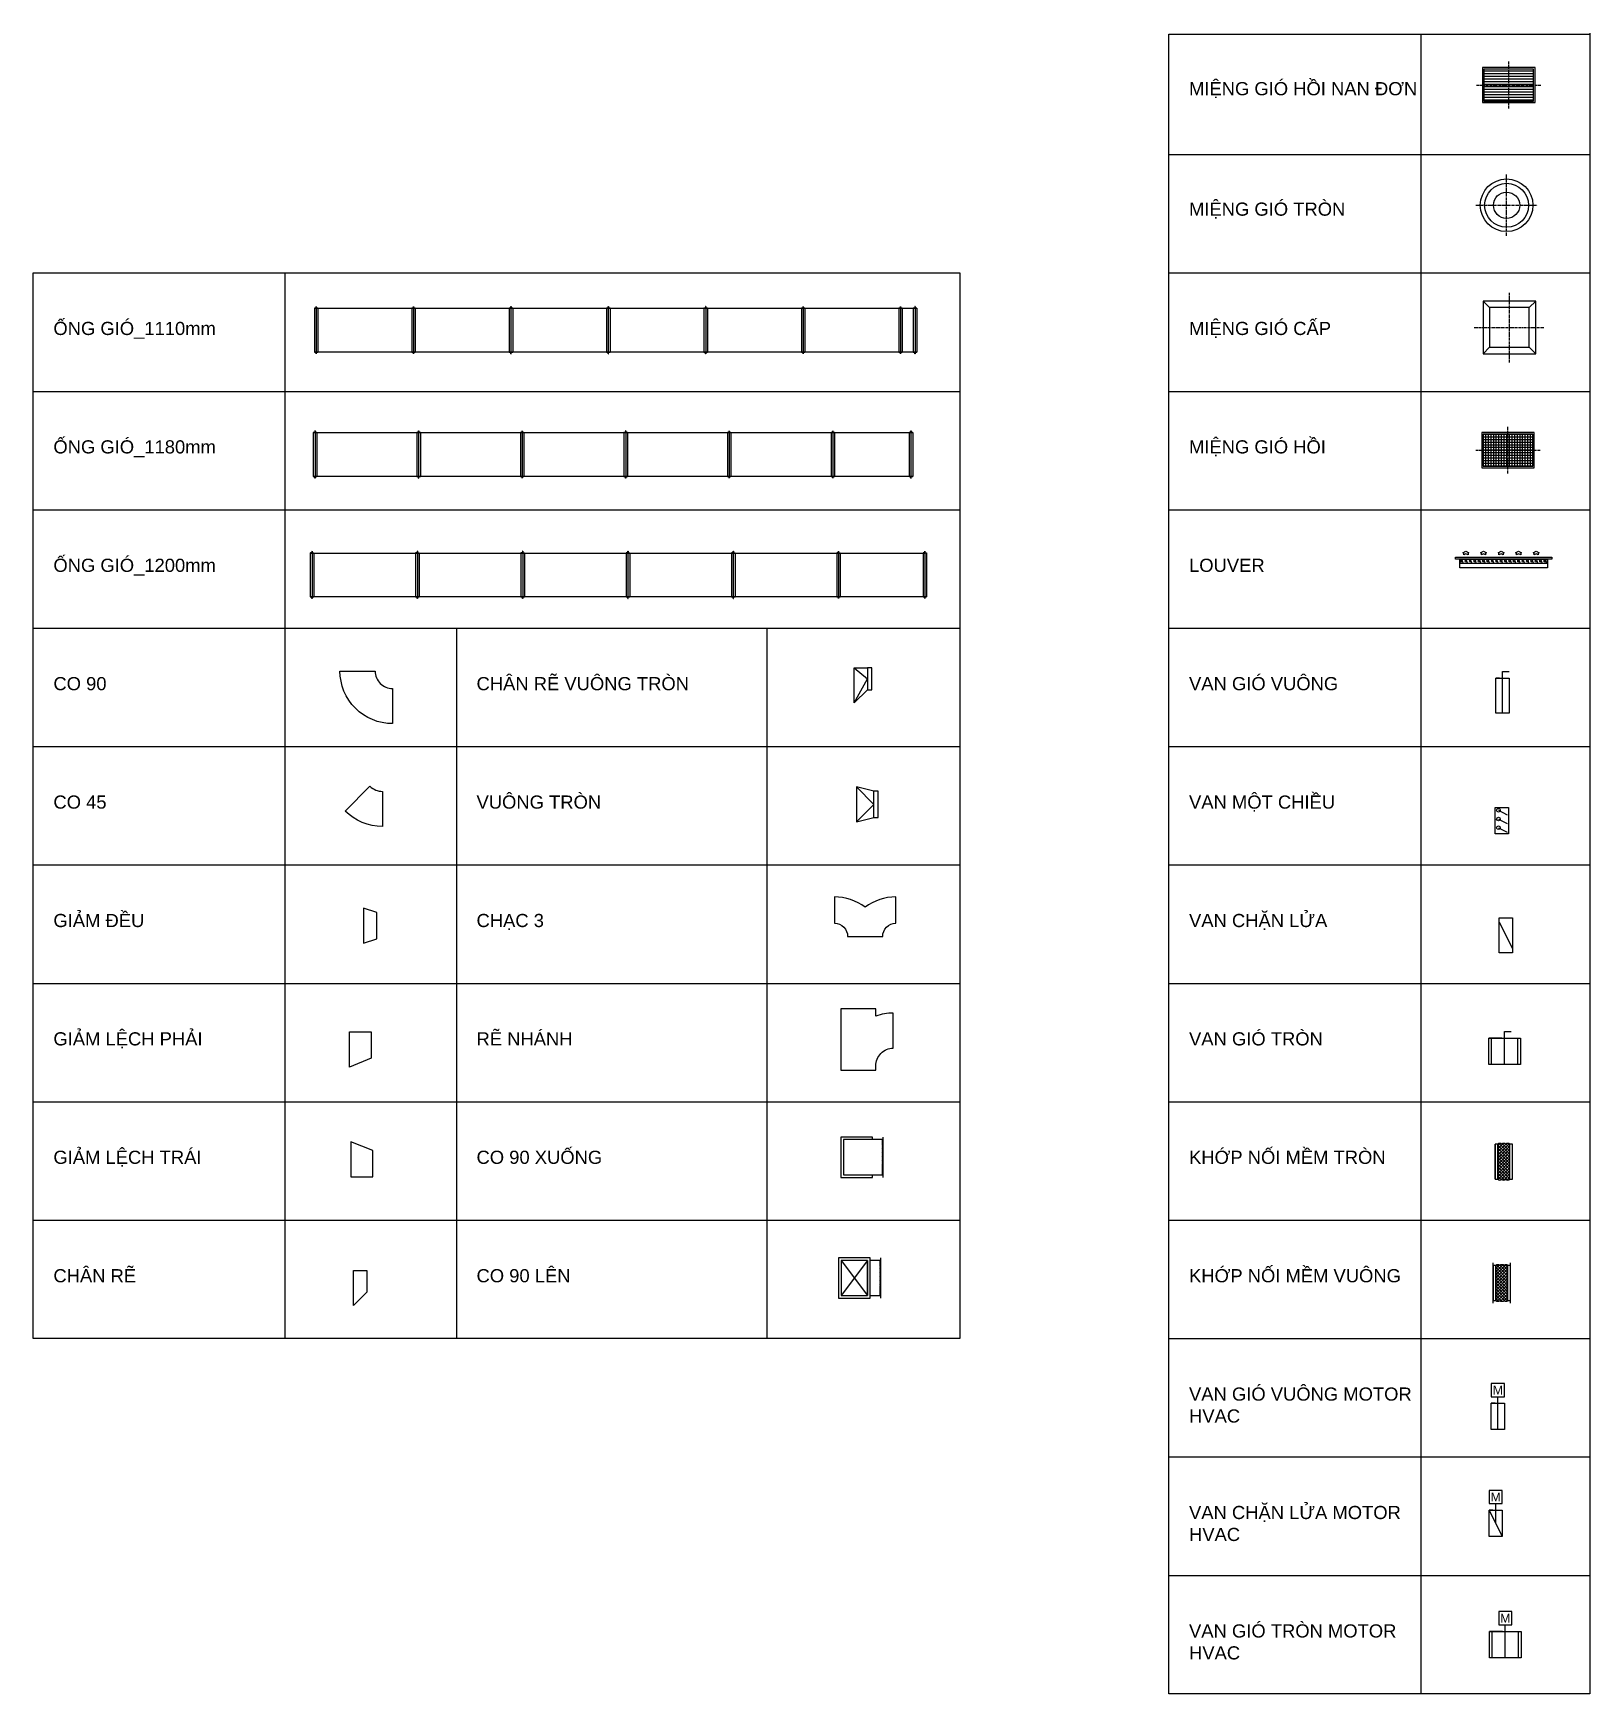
# Model space of a CAD drawing. Header units: millimetres. Extents: x 1218 to 72853, y -34712 to 16286.
# Drawn here: x 22445 to 40184, y -34712 to -15783 of the extents above; entities that cross this region are included whole.
import ezdxf
from ezdxf.enums import TextEntityAlignment as Align

# ---------------------------------------------------------------- set-up
doc = ezdxf.new("R2010")
doc.units = ezdxf.units.MM
doc.linetypes.add('CENTER', pattern=[50.8, 31.75, -6.35, 6.35, -6.35])
doc.styles.get("Standard").update_dxf_attribs({"font": 'arial.ttf'})
pattern_1 = [(45, (0, 0), (-17.6777, 17.6777), []), (135, (0, 0), (-17.6777, -17.6777), [])]

msp = doc.modelspace()

# ---------------------------------------------------------------- texts
at = {"color": 2, "ltscale": 500, "char_height": 150, "attachment_point": 1}
for s, insert in [('MIỆNG GIÓ HỒI NAN ĐƠN', (35617, -16340)), ('MIỆNG GIÓ TRÒN', (35617, -17713)), ('ỐNG GIÓ_1110mm', (22675, -19073)), ('MIỆNG GIÓ CẤP', (35617, -19073)), ('ỐNG GIÓ_1180mm', (22675, -20423)), ('MIỆNG GIÓ HỒI', (35617, -20423)), ('ỐNG GIÓ_1200mm', (22675, -21773)), ('LOUVER', (35617, -21773)), ('CHÂN RẼ VUÔNG TRÒN', (27497, -23122)), ('VAN GIÓ VUÔNG', (35617, -23122)), ('CO 90', (22675, -23122)), ('CO 45', (22675, -24472)), ('VUÔNG TRÒN', (27497, -24472)), ('VAN MỘT CHIỀU', (35617, -24472)), ('GIẢM ĐỀU', (22675, -25822)), ('CHẠC 3', (27497, -25822)), ('VAN CHẶN LỬA', (35617, -25822)), ('GIẢM LỆCH PHẢI', (22675, -27171)), ('RẼ NHÁNH', (27497, -27171)), ('VAN GIÓ TRÒN', (35617, -27171)), ('GIẢM LỆCH TRÁI', (22675, -28521)), ('CO 90 XUỐNG', (27497, -28521)), ('KHỚP NỐI MỀM TRÒN', (35617, -28521)), ('CHÂN RẼ', (22675, -29871)), ('CO 90 LÊN', (27497, -29871)), ('KHỚP NỐI MỀM VUÔNG', (35617, -29871)), ('VAN GIÓ VUÔNG MOTOR\\PHVAC', (35617, -31220)), ('VAN CHẶN LỬA MOTOR\\PHVAC', (35617, -32570)), ('VAN GIÓ TRÒN MOTOR\\PHVAC', (35617, -33920))]:
    msp.add_mtext_dynamic_manual_height_columns(s, width=15933.85, gutter_width=12.5, heights=[0], dxfattribs=dict(at, insert=insert))

# ---------------------------------------------------------------- blocks, each defined once
blk = doc.blocks.new('*U1326')
at = {"color": 77}
for p, q in [((-20, 250), (-20, -250)), ((0, 250), (0, -250)), ((20, 250), (20, -250)), ((1160, 250), (1160, -250)), ((1180, 250), (1180, -250)), ((1200, 250), (1200, -250)), ((2340, 250), (2340, -250)), ((2360, 250), (2360, -250)), ((2380, 250), (2380, -250)), ((3520, 250), (3520, -250)), ((3540, 250), (3540, -250)), ((3560, 250), (3560, -250)), ((4700, 250), (4700, -250)), ((4720, 250), (4720, -250)), ((4740, 250), (4740, -250)), ((5880, 250), (5880, -250)), ((5900, 250), (5900, -250)), ((5920, 250), (5920, -250)), ((6771, 250), (6771, -250)), ((6791, 250), (6791, -250)), ((6811, 250), (6811, -250))]:
    blk.add_line(p, q, dxfattribs=at)
for p, q in [((0, 250), (6791, 250)), ((6791, -250), (0, -250))]:
    blk.add_line(p, q)
for points in [[(0, 250), (0, 270), (0, 270, 0.414214), (-1, 269), (-1, 252, -0.414214), (-2, 251), (-19, 251, 0.414214), (-20, 250), (-20, 250)], [(0, 250), (0, 270), (0, 270, -0.414214), (1, 269), (1, 252, 0.414214), (2, 251), (19, 251, -0.414214), (20, 250), (20, 250)], [(1180, 250), (1180, 270), (1180, 270, 0.414214), (1179, 269), (1179, 252, -0.414214), (1178, 251), (1161, 251, 0.414214), (1160, 250), (1160, 250)], [(1180, 250), (1180, 270), (1180, 270, -0.414214), (1181, 269), (1181, 252, 0.414214), (1182, 251), (1199, 251, -0.414214), (1200, 250), (1200, 250)], [(2360, 250), (2360, 270), (2360, 270, 0.414214), (2359, 269), (2359, 252, -0.414214), (2358, 251), (2341, 251, 0.414214), (2340, 250), (2340, 250)], [(2360, 250), (2360, 270), (2360, 270, -0.414214), (2361, 269), (2361, 252, 0.414214), (2362, 251), (2379, 251, -0.414214), (2380, 250), (2380, 250)], [(3540, 250), (3540, 270), (3540, 270, 0.414214), (3539, 269), (3539, 252, -0.414214), (3538, 251), (3521, 251, 0.414214), (3520, 250), (3520, 250)], [(3540, 250), (3540, 270), (3540, 270, -0.414214), (3541, 269), (3541, 252, 0.414214), (3542, 251), (3559, 251, -0.414214), (3560, 250), (3560, 250)], [(4720, 250), (4720, 270), (4720, 270, 0.414214), (4719, 269), (4719, 252, -0.414214), (4718, 251), (4701, 251, 0.414214), (4700, 250), (4700, 250)], [(4720, 250), (4720, 270), (4720, 270, -0.414214), (4721, 269), (4721, 252, 0.414214), (4722, 251), (4739, 251, -0.414214), (4740, 250), (4740, 250)], [(5900, 250), (5900, 270), (5900, 270, 0.414214), (5899, 269), (5899, 252, -0.414214), (5898, 251), (5881, 251, 0.414214), (5880, 250), (5880, 250)], [(5900, 250), (5900, 270), (5900, 270, -0.414214), (5901, 269), (5901, 252, 0.414214), (5902, 251), (5919, 251, -0.414214), (5920, 250), (5920, 250)], [(6791, 250), (6791, 270), (6791, 270, 0.414214), (6790, 269), (6790, 252, -0.414214), (6789, 251), (6772, 251, 0.414214), (6771, 250), (6771, 250)], [(6791, 250), (6791, 270), (6792, 270, -0.414214), (6792, 269), (6792, 252, 0.414214), (6793, 251), (6811, 251, -0.414214), (6811, 250), (6811, 250)], [(0, -250), (0, -270), (0, -270, -0.414214), (-1, -269), (-1, -252, 0.414214), (-2, -251), (-19, -251, -0.414214), (-20, -250), (-20, -250)], [(0, -250), (0, -270), (0, -270, 0.414214), (1, -269), (1, -252, -0.414214), (2, -251), (19, -251, 0.414214), (20, -250), (20, -250)], [(1180, -250), (1180, -270), (1180, -270, -0.414214), (1179, -269), (1179, -252, 0.414214), (1178, -251), (1161, -251, -0.414214), (1160, -250), (1160, -250)], [(1180, -250), (1180, -270), (1180, -270, 0.414214), (1181, -269), (1181, -252, -0.414214), (1182, -251), (1199, -251, 0.414214), (1200, -250), (1200, -250)], [(2360, -250), (2360, -270), (2360, -270, -0.414214), (2359, -269), (2359, -252, 0.414214), (2358, -251), (2341, -251, -0.414214), (2340, -250), (2340, -250)], [(2360, -250), (2360, -270), (2360, -270, 0.414214), (2361, -269), (2361, -252, -0.414214), (2362, -251), (2379, -251, 0.414214), (2380, -250), (2380, -250)], [(3540, -250), (3540, -270), (3540, -270, -0.414214), (3539, -269), (3539, -252, 0.414214), (3538, -251), (3521, -251, -0.414214), (3520, -250), (3520, -250)], [(3540, -250), (3540, -270), (3540, -270, 0.414214), (3541, -269), (3541, -252, -0.414214), (3542, -251), (3559, -251, 0.414214), (3560, -250), (3560, -250)], [(4720, -250), (4720, -270), (4720, -270, -0.414214), (4719, -269), (4719, -252, 0.414214), (4718, -251), (4701, -251, -0.414214), (4700, -250), (4700, -250)], [(4720, -250), (4720, -270), (4720, -270, 0.414214), (4721, -269), (4721, -252, -0.414214), (4722, -251), (4739, -251, 0.414214), (4740, -250), (4740, -250)], [(5900, -250), (5900, -270), (5900, -270, -0.414214), (5899, -269), (5899, -252, 0.414214), (5898, -251), (5881, -251, -0.414214), (5880, -250), (5880, -250)], [(5900, -250), (5900, -270), (5900, -270, 0.414214), (5901, -269), (5901, -252, -0.414214), (5902, -251), (5919, -251, 0.414214), (5920, -250), (5920, -250)], [(6791, -250), (6791, -270), (6791, -270, -0.414214), (6790, -269), (6790, -252, 0.414214), (6789, -251), (6772, -251, -0.414214), (6771, -250), (6771, -250)], [(6791, -250), (6791, -270), (6792, -270, 0.414214), (6792, -269), (6792, -252, -0.414214), (6793, -251), (6811, -251, 0.414214), (6811, -250), (6811, -250)]]:
    blk.add_lwpolyline(points, format="xyb", close=True, dxfattribs=at)
blk = doc.blocks.new('*U1325')
at = {"color": 77}
for p, q in [((-20, 250), (-20, -250)), ((0, 250), (0, -250)), ((20, 250), (20, -250)), ((1180, 250), (1180, -250)), ((1200, 250), (1200, -250)), ((1220, 250), (1220, -250)), ((2380, 250), (2380, -250)), ((2400, 250), (2400, -250)), ((2420, 250), (2420, -250)), ((3580, 250), (3580, -250)), ((3600, 250), (3600, -250)), ((3620, 250), (3620, -250)), ((4780, 250), (4780, -250)), ((4800, 250), (4800, -250)), ((4820, 250), (4820, -250)), ((5980, 250), (5980, -250)), ((6000, 250), (6000, -250)), ((6020, 250), (6020, -250)), ((6963, 250), (6963, -250)), ((6983, 250), (6983, -250)), ((7003, 250), (7003, -250))]:
    blk.add_line(p, q, dxfattribs=at)
for p, q in [((0, 250), (6983, 250)), ((6983, -250), (0, -250))]:
    blk.add_line(p, q)
for points in [[(0, 250), (0, 270), (0, 270, 0.414214), (-1, 269), (-1, 252, -0.414214), (-2, 251), (-19, 251, 0.414214), (-20, 250), (-20, 250)], [(0, 250), (0, 270), (0, 270, -0.414214), (1, 269), (1, 252, 0.414214), (2, 251), (19, 251, -0.414214), (20, 250), (20, 250)], [(1200, 250), (1200, 270), (1200, 270, 0.414214), (1199, 269), (1199, 252, -0.414214), (1198, 251), (1181, 251, 0.414214), (1180, 250), (1180, 250)], [(1200, 250), (1200, 270), (1200, 270, -0.414214), (1201, 269), (1201, 252, 0.414214), (1202, 251), (1219, 251, -0.414214), (1220, 250), (1220, 250)], [(2400, 250), (2400, 270), (2400, 270, 0.414214), (2399, 269), (2399, 252, -0.414214), (2398, 251), (2381, 251, 0.414214), (2380, 250), (2380, 250)], [(2400, 250), (2400, 270), (2400, 270, -0.414214), (2401, 269), (2401, 252, 0.414214), (2402, 251), (2419, 251, -0.414214), (2420, 250), (2420, 250)], [(3600, 250), (3600, 270), (3600, 270, 0.414214), (3599, 269), (3599, 252, -0.414214), (3598, 251), (3581, 251, 0.414214), (3580, 250), (3580, 250)], [(3600, 250), (3600, 270), (3600, 270, -0.414214), (3601, 269), (3601, 252, 0.414214), (3602, 251), (3619, 251, -0.414214), (3620, 250), (3620, 250)], [(4800, 250), (4800, 270), (4800, 270, 0.414214), (4799, 269), (4799, 252, -0.414214), (4798, 251), (4781, 251, 0.414214), (4780, 250), (4780, 250)], [(4800, 250), (4800, 270), (4800, 270, -0.414214), (4801, 269), (4801, 252, 0.414214), (4802, 251), (4819, 251, -0.414214), (4820, 250), (4820, 250)], [(6000, 250), (6000, 270), (6000, 270, 0.414214), (5999, 269), (5999, 252, -0.414214), (5998, 251), (5981, 251, 0.414214), (5980, 250), (5980, 250)], [(6000, 250), (6000, 270), (6000, 270, -0.414214), (6001, 269), (6001, 252, 0.414214), (6002, 251), (6019, 251, -0.414214), (6020, 250), (6020, 250)], [(6983, 250), (6983, 270), (6983, 270, 0.414214), (6982, 269), (6982, 252, -0.414214), (6981, 251), (6963, 251, 0.414214), (6963, 250), (6963, 250)], [(6983, 250), (6983, 270), (6983, 270, -0.414214), (6984, 269), (6984, 252, 0.414214), (6985, 251), (7002, 251, -0.414214), (7003, 250), (7003, 250)], [(0, -250), (0, -270), (0, -270, -0.414214), (-1, -269), (-1, -252, 0.414214), (-2, -251), (-19, -251, -0.414214), (-20, -250), (-20, -250)], [(0, -250), (0, -270), (0, -270, 0.414214), (1, -269), (1, -252, -0.414214), (2, -251), (19, -251, 0.414214), (20, -250), (20, -250)], [(1200, -250), (1200, -270), (1200, -270, -0.414214), (1199, -269), (1199, -252, 0.414214), (1198, -251), (1181, -251, -0.414214), (1180, -250), (1180, -250)], [(1200, -250), (1200, -270), (1200, -270, 0.414214), (1201, -269), (1201, -252, -0.414214), (1202, -251), (1219, -251, 0.414214), (1220, -250), (1220, -250)], [(2400, -250), (2400, -270), (2400, -270, -0.414214), (2399, -269), (2399, -252, 0.414214), (2398, -251), (2381, -251, -0.414214), (2380, -250), (2380, -250)], [(2400, -250), (2400, -270), (2400, -270, 0.414214), (2401, -269), (2401, -252, -0.414214), (2402, -251), (2419, -251, 0.414214), (2420, -250), (2420, -250)], [(3600, -250), (3600, -270), (3600, -270, -0.414214), (3599, -269), (3599, -252, 0.414214), (3598, -251), (3581, -251, -0.414214), (3580, -250), (3580, -250)], [(3600, -250), (3600, -270), (3600, -270, 0.414214), (3601, -269), (3601, -252, -0.414214), (3602, -251), (3619, -251, 0.414214), (3620, -250), (3620, -250)], [(4800, -250), (4800, -270), (4800, -270, -0.414214), (4799, -269), (4799, -252, 0.414214), (4798, -251), (4781, -251, -0.414214), (4780, -250), (4780, -250)], [(4800, -250), (4800, -270), (4800, -270, 0.414214), (4801, -269), (4801, -252, -0.414214), (4802, -251), (4819, -251, 0.414214), (4820, -250), (4820, -250)], [(6000, -250), (6000, -270), (6000, -270, -0.414214), (5999, -269), (5999, -252, 0.414214), (5998, -251), (5981, -251, -0.414214), (5980, -250), (5980, -250)], [(6000, -250), (6000, -270), (6000, -270, 0.414214), (6001, -269), (6001, -252, -0.414214), (6002, -251), (6019, -251, 0.414214), (6020, -250), (6020, -250)], [(6983, -250), (6983, -270), (6983, -270, -0.414214), (6982, -269), (6982, -252, 0.414214), (6981, -251), (6963, -251, -0.414214), (6963, -250), (6963, -250)], [(6983, -250), (6983, -270), (6983, -270, 0.414214), (6984, -269), (6984, -252, -0.414214), (6985, -251), (7002, -251, 0.414214), (7003, -250), (7003, -250)]]:
    blk.add_lwpolyline(points, format="xyb", close=True, dxfattribs=at)
blk = doc.blocks.new('*U1368')
at = {"linetype": 'ByBlock'}
blk.add_lwpolyline([(400, 200), (400, -200, -0.414214), (-200, 400), (200, 400, 0.414214), (400, 200)], format="xyb", close=True, dxfattribs=at)
at = {"flags": 1}
blk.add_attdef('AMC', (126, 246), '', height=0.5, dxfattribs=at)
blk = doc.blocks.new('*U1369')
at = {"linetype": 'ByBlock'}
blk.add_lwpolyline([(-259, -24), (24, 259, 0.198912), (166, 200), (166, -200, -0.198912)], format="xyb", close=True, dxfattribs=at)
at = {"flags": 1}
blk.add_attdef('AMC', (35, 139), '', height=0.5, dxfattribs=at)
blk = doc.blocks.new('*U1372')
at = {"linetype": 'ByBlock'}
blk.add_lwpolyline([(0, -200), (150, -150), (150, 150), (0, 200)], close=True, dxfattribs=at)
at = {"flags": 1}
blk.add_attdef('AMC', (166, 2), '', height=0.5, dxfattribs=at)
blk = doc.blocks.new('*U1371')
at = {"linetype": 'ByBlock'}
blk.add_lwpolyline([(0, -200), (250, -200), (250, 100), (0, 200)], close=True, dxfattribs=at)
at = {"flags": 1}
blk.add_attdef('AMC', (183, 62), '', height=0.5, dxfattribs=at)
blk = doc.blocks.new('*U1370')
at = {"linetype": 'ByBlock'}
blk.add_lwpolyline([(0, 200), (250, 200), (250, -100), (0, -200)], close=True, dxfattribs=at)
at = {"flags": 1}
blk.add_attdef('AMC', (353, 45), '', height=0.5, dxfattribs=at)
blk = doc.blocks.new('*U1367')
at = {"color": 8, "linetype": 'ByBlock'}
blk.add_line((150, 125), (150, -125), dxfattribs=at)
at = {"color": 8}
for points in [[(0, 125), (150, 0)], [(0, -275), (150, 0)]]:
    blk.add_lwpolyline(points, dxfattribs=at)
at = {"linetype": 'ByBlock'}
blk.add_lwpolyline([(150, -125), (0, -275), (0, 125), (150, 125)], dxfattribs=at)
blk.add_lwpolyline([(150, -125), (200, -125), (200, 125), (150, 125)])
at = {"flags": 1}
for p in [(45, 122), (200, 0)]:
    blk.add_attdef('AMC', p, '', height=0.5, dxfattribs=at)
blk = doc.blocks.new('*U1366')
at = {"linetype": 'ByBlock'}
blk.add_lwpolyline([(0, 125), (150, 125), (150, -125), (0, -275)], close=True, dxfattribs=at)
at = {"flags": 1}
for p in [(69, 163), (150, 0)]:
    blk.add_attdef('AMC', p, '', height=0.5, dxfattribs=at)
blk = doc.blocks.new('*U1374')
at = {"color": 8, "linetype": 'ByBlock'}
blk.add_line((-50, -150), (-50, 150), dxfattribs=at)
at = {"color": 8}
for points in [[(-250, 200), (-50, 0)], [(-50, 0), (-250, -200)]]:
    blk.add_lwpolyline(points, dxfattribs=at)
at = {"linetype": 'ByBlock'}
blk.add_lwpolyline([(-50, 150), (-250, 200), (-250, -200), (-50, -150), (0, -150), (0, 150)], close=True, dxfattribs=at)
at = {"flags": 1}
blk.add_attdef('AMC', (-172, 100), '', height=0.5, dxfattribs=at)
blk = doc.blocks.new('*U1328')
at = {"color": 77}
for p, q in [((-20, 250), (-20, -250)), ((0, 250), (0, -250)), ((20, 250), (20, -250)), ((1090, 250), (1090, -250)), ((1110, 250), (1110, -250)), ((1130, 250), (1130, -250)), ((2200, 250), (2200, -250)), ((2220, 250), (2220, -250)), ((2240, 250), (2240, -250)), ((3310, 250), (3310, -250)), ((3330, 250), (3330, -250)), ((3350, 250), (3350, -250)), ((4420, 250), (4420, -250)), ((4440, 250), (4440, -250)), ((4460, 250), (4460, -250)), ((5530, 250), (5530, -250)), ((5550, 250), (5550, -250)), ((5570, 250), (5570, -250)), ((6640, 250), (6640, -250)), ((6660, 250), (6660, -250)), ((6680, 250), (6680, -250)), ((6806, 250), (6806, -250)), ((6826, 250), (6826, -250)), ((6846, 250), (6846, -250))]:
    blk.add_line(p, q, dxfattribs=at)
for p, q in [((0, 250), (6826, 250)), ((6826, -250), (0, -250))]:
    blk.add_line(p, q)
for points in [[(0, 250), (0, 270), (0, 270, 0.414214), (-1, 269), (-1, 252, -0.414214), (-2, 251), (-19, 251, 0.414214), (-20, 250), (-20, 250)], [(0, 250), (0, 270), (0, 270, -0.414214), (1, 269), (1, 252, 0.414214), (2, 251), (19, 251, -0.414214), (20, 250), (20, 250)], [(1110, 250), (1110, 270), (1110, 270, 0.414214), (1109, 269), (1109, 252, -0.414214), (1108, 251), (1091, 251, 0.414214), (1090, 250), (1090, 250)], [(1110, 250), (1110, 270), (1110, 270, -0.414214), (1111, 269), (1111, 252, 0.414214), (1112, 251), (1129, 251, -0.414214), (1130, 250), (1130, 250)], [(2220, 250), (2220, 270), (2220, 270, 0.414214), (2219, 269), (2219, 252, -0.414214), (2218, 251), (2201, 251, 0.414214), (2200, 250), (2200, 250)], [(2220, 250), (2220, 270), (2220, 270, -0.414214), (2221, 269), (2221, 252, 0.414214), (2222, 251), (2239, 251, -0.414214), (2240, 250), (2240, 250)], [(3330, 250), (3330, 270), (3330, 270, 0.414214), (3329, 269), (3329, 252, -0.414214), (3328, 251), (3311, 251, 0.414214), (3310, 250), (3310, 250)], [(3330, 250), (3330, 270), (3330, 270, -0.414214), (3331, 269), (3331, 252, 0.414214), (3332, 251), (3349, 251, -0.414214), (3350, 250), (3350, 250)], [(4440, 250), (4440, 270), (4440, 270, 0.414214), (4439, 269), (4439, 252, -0.414214), (4438, 251), (4421, 251, 0.414214), (4420, 250), (4420, 250)], [(4440, 250), (4440, 270), (4440, 270, -0.414214), (4441, 269), (4441, 252, 0.414214), (4442, 251), (4459, 251, -0.414214), (4460, 250), (4460, 250)], [(5550, 250), (5550, 270), (5550, 270, 0.414214), (5549, 269), (5549, 252, -0.414214), (5548, 251), (5531, 251, 0.414214), (5530, 250), (5530, 250)], [(5550, 250), (5550, 270), (5550, 270, -0.414214), (5551, 269), (5551, 252, 0.414214), (5552, 251), (5569, 251, -0.414214), (5570, 250), (5570, 250)], [(6660, 250), (6660, 270), (6660, 270, 0.414214), (6659, 269), (6659, 252, -0.414214), (6658, 251), (6641, 251, 0.414214), (6640, 250), (6640, 250)], [(6660, 250), (6660, 270), (6660, 270, -0.414214), (6661, 269), (6661, 252, 0.414214), (6662, 251), (6679, 251, -0.414214), (6680, 250), (6680, 250)], [(6826, 250), (6826, 270), (6825, 270, 0.414214), (6825, 269), (6825, 252, -0.414214), (6824, 251), (6806, 251, 0.414214), (6806, 250), (6806, 250)], [(6826, 250), (6826, 270), (6826, 270, -0.414214), (6826, 269), (6826, 252, 0.414214), (6828, 251), (6845, 251, -0.414214), (6846, 250), (6846, 250)], [(0, -250), (0, -270), (0, -270, -0.414214), (-1, -269), (-1, -252, 0.414214), (-2, -251), (-19, -251, -0.414214), (-20, -250), (-20, -250)], [(0, -250), (0, -270), (0, -270, 0.414214), (1, -269), (1, -252, -0.414214), (2, -251), (19, -251, 0.414214), (20, -250), (20, -250)], [(1110, -250), (1110, -270), (1110, -270, -0.414214), (1109, -269), (1109, -252, 0.414214), (1108, -251), (1091, -251, -0.414214), (1090, -250), (1090, -250)], [(1110, -250), (1110, -270), (1110, -270, 0.414214), (1111, -269), (1111, -252, -0.414214), (1112, -251), (1129, -251, 0.414214), (1130, -250), (1130, -250)], [(2220, -250), (2220, -270), (2220, -270, -0.414214), (2219, -269), (2219, -252, 0.414214), (2218, -251), (2201, -251, -0.414214), (2200, -250), (2200, -250)], [(2220, -250), (2220, -270), (2220, -270, 0.414214), (2221, -269), (2221, -252, -0.414214), (2222, -251), (2239, -251, 0.414214), (2240, -250), (2240, -250)], [(3330, -250), (3330, -270), (3330, -270, -0.414214), (3329, -269), (3329, -252, 0.414214), (3328, -251), (3311, -251, -0.414214), (3310, -250), (3310, -250)], [(3330, -250), (3330, -270), (3330, -270, 0.414214), (3331, -269), (3331, -252, -0.414214), (3332, -251), (3349, -251, 0.414214), (3350, -250), (3350, -250)], [(4440, -250), (4440, -270), (4440, -270, -0.414214), (4439, -269), (4439, -252, 0.414214), (4438, -251), (4421, -251, -0.414214), (4420, -250), (4420, -250)], [(4440, -250), (4440, -270), (4440, -270, 0.414214), (4441, -269), (4441, -252, -0.414214), (4442, -251), (4459, -251, 0.414214), (4460, -250), (4460, -250)], [(5550, -250), (5550, -270), (5550, -270, -0.414214), (5549, -269), (5549, -252, 0.414214), (5548, -251), (5531, -251, -0.414214), (5530, -250), (5530, -250)], [(5550, -250), (5550, -270), (5550, -270, 0.414214), (5551, -269), (5551, -252, -0.414214), (5552, -251), (5569, -251, 0.414214), (5570, -250), (5570, -250)], [(6660, -250), (6660, -270), (6660, -270, -0.414214), (6659, -269), (6659, -252, 0.414214), (6658, -251), (6641, -251, -0.414214), (6640, -250), (6640, -250)], [(6660, -250), (6660, -270), (6660, -270, 0.414214), (6661, -269), (6661, -252, -0.414214), (6662, -251), (6679, -251, 0.414214), (6680, -250), (6680, -250)], [(6826, -250), (6826, -270), (6825, -270, -0.414214), (6825, -269), (6825, -252, 0.414214), (6824, -251), (6806, -251, -0.414214), (6806, -250), (6806, -250)], [(6826, -250), (6826, -270), (6826, -270, 0.414214), (6826, -269), (6826, -252, -0.414214), (6828, -251), (6845, -251, 0.414214), (6846, -250), (6846, -250)]]:
    blk.add_lwpolyline(points, format="xyb", close=True, dxfattribs=at)
blk = doc.blocks.new('*U1331')
at = {"color": 8, "linetype": 'CENTER', "ltscale": 0.1}
blk.add_line((290, 200), (290, -200), dxfattribs=at)
blk.add_line((300, 230), (300, -230))
blk.add_lwpolyline([(180, 200), (180, 230), (-180, 230), (-180, -230), (180, -230), (180, -200)])
blk.add_lwpolyline([(-150, 200), (-150, -200), (300, -200), (300, 200)], close=True)
blk = doc.blocks.new('*U1332')
at = {"color": 1, "ltscale": 10}
for p, q in [((150, 200), (-150, -200)), ((-150, 200), (150, -200))]:
    blk.add_line(p, q, dxfattribs=at)
for p, q in [((150, 200), (150, -200)), ((300, 230), (300, -230))]:
    blk.add_line(p, q)
at = {"color": 8, "linetype": 'CENTER', "ltscale": 0.1}
blk.add_line((290, 200), (290, -200), dxfattribs=at)
for points in [[(180, -230), (180, 230), (-180, 230), (-180, -230)], [(-150, 200), (-150, -200), (150, -200), (150, 200)]]:
    blk.add_lwpolyline(points, close=True)
blk.add_lwpolyline([(180, -200), (300, -200), (300, 200), (180, 200)])
blk = doc.blocks.new('*U1335')
at = {"linetype": 'ByBlock'}
blk.add_lwpolyline([(200, -400), (200, -400, -0.414214), (400, -200), (400, 200, 0.085164), (200, 166), (200, 250), (-200, 250), (-200, -450), (200, -450)], format="xyb", close=True, dxfattribs=at)
at = {"flags": 1}
blk.add_attdef('AMC', (69, -207), '', height=0.5, dxfattribs=at)
blk = doc.blocks.new('*U1337')
at = {"linetype": 'ByBlock'}
blk.add_lwpolyline([(300, 200, -0.414214), (150, 350), (-150, 350, 0.160869), (-35, 0, 0.160869), (-150, -350), (150, -350, -0.414214), (300, -200)], format="xyb", close=True, dxfattribs=at)
at = {"flags": 1}
blk.add_attdef('AMC', (162, -71), '', height=0.5, dxfattribs=at)
blk = doc.blocks.new('*U1365')
at = {"color": 8, "linetype": 'CENTER'}
for points in [[(0, -400), (0, 400)], [(-400, 0), (400, 0)]]:
    blk.add_lwpolyline(points, dxfattribs=at)
at = {"linetype": 'Continuous'}
blk.add_lwpolyline([(-300, -300), (300, -300), (225, -225), (300, -300), (300, 300), (225, 225), (300, 300), (-300, 300), (-225, 225), (-300, 300), (-300, -300), (-225, -225)], dxfattribs=at)
blk.add_lwpolyline([(-225, -225), (225, -225), (225, 225), (-225, 225)], close=True, dxfattribs=at)
blk = doc.blocks.new('*U1364')
at = {"color": 8, "linetype": 'Continuous'}
for p, q in [((-283, 183), (283, 183)), ((-283, -183), (-283, 183)), ((-283, 153), (283, 153)), ((-283, 123), (283, 123)), ((-283, 93), (283, 93)), ((-283, 63), (283, 63)), ((-283, 33), (283, 33)), ((-283, 3), (283, 3)), ((-253, -183), (-253, 183)), ((-223, -183), (-223, 183)), ((-193, -183), (-193, 183)), ((-163, -183), (-163, 183)), ((-133, -183), (-133, 183)), ((-103, -183), (-103, 183)), ((-73, -183), (-73, 183)), ((-43, -183), (-43, 183)), ((-13, -183), (-13, 183)), ((17, -183), (17, 183)), ((47, -183), (47, 183)), ((77, -183), (77, 183)), ((107, -183), (107, 183)), ((137, -183), (137, 183)), ((167, -183), (167, 183)), ((197, -183), (197, 183)), ((227, -183), (227, 183)), ((257, -183), (257, 183)), ((287, -183), (287, 183)), ((-283, -27), (283, -27)), ((-283, -57), (283, -57)), ((-283, -87), (283, -87)), ((-283, -117), (283, -117)), ((-283, -147), (283, -147)), ((-283, -177), (283, -177))]:
    blk.add_line(p, q, dxfattribs=at)
at = {"linetype": 'Continuous'}
for points in [[(-300, -200), (300, -200), (300, 200), (-300, 200)], [(-283, -183), (283, -183), (283, 183), (-283, 183)]]:
    blk.add_lwpolyline(points, close=True, dxfattribs=at)
at = {"color": 8, "linetype": 'CENTER'}
for points in [[(0, -267), (0, 267)], [(-367, 0), (367, 0)]]:
    blk.add_lwpolyline(points, dxfattribs=at)
blk = doc.blocks.new('*U1353')
blk.add_lwpolyline([(-100, 500), (0, 500), (0, -500), (-100, -500)], close=True)
at = {"color": 8}
for points in [[(0, -500), (0, 500), (-45, 500), (-45, -500)], [(91, 430), (71, 396), (71, 406), (47, 406), (61, 430), (47, 454), (71, 454), (71, 464)], [(91, 230), (71, 196), (71, 206), (47, 206), (61, 230), (47, 254), (71, 254), (71, 264)], [(91, 30), (71, -4), (71, 6), (47, 6), (61, 30), (47, 54), (71, 54), (71, 64)], [(91, -170), (71, -204), (71, -194), (47, -194), (61, -170), (47, -146), (71, -146), (71, -136)], [(91, -370), (71, -404), (71, -394), (47, -394), (61, -370), (47, -346), (71, -346), (71, -336)]]:
    blk.add_lwpolyline(points, close=True, dxfattribs=at)
at = {"color": 8, "linetype": 'ByBlock', "ltscale": 200}
for points in [[(-5, 498), (-40, 462)], [(-5, 448), (-40, 412)], [(-5, 398), (-40, 362)], [(-5, 348), (-40, 312)], [(-5, 298), (-40, 262)], [(-5, 248), (-40, 212)], [(-5, 198), (-40, 162)], [(-5, 148), (-40, 112)], [(-5, 98), (-40, 62)], [(-5, 48), (-40, 12)], [(-5, -2), (-40, -38)], [(-5, -52), (-40, -88)], [(-5, -102), (-40, -138)], [(-5, -152), (-40, -188)], [(-5, -202), (-40, -238)], [(-5, -252), (-40, -288)], [(-5, -302), (-40, -338)], [(-5, -352), (-40, -388)], [(-5, -402), (-40, -438)], [(-5, -452), (-40, -488)]]:
    blk.add_lwpolyline(points, dxfattribs=at)
at = {"linetype": 'ByBlock', "ltscale": 200}
blk.add_lwpolyline([(20, 550), (20, -550), (0, -550), (0, 550)], close=True, dxfattribs=at)
at = {"color": 8, "linetype": 'ByBlock', "ltscale": 200}
for centre in [(-23, 480), (-23, 430), (-23, 380), (-23, 330), (-23, 280), (-23, 230), (-23, 180), (-23, 130), (-23, 80), (-23, 30), (-23, -20), (-23, -70), (-23, -120), (-23, -170), (-23, -220), (-23, -270), (-23, -320), (-23, -370), (-23, -420), (-23, -470)]:
    blk.add_circle(centre, 10, dxfattribs=at)
blk = doc.blocks.new('*U1354')
at = {"color": 0, "linetype": 'ByBlock', "lineweight": -2, "ltscale": 0.5}
for p, q in [((-33, 200), (-75, 200)), ((-75, 200), (55, 200))]:
    blk.add_line(p, q, dxfattribs=at)
at = {"linetype": 'ByBlock', "lineweight": -2, "ltscale": 0.5}
blk.add_lwpolyline([(-75, 200), (75, 200), (75, -200), (-75, -200)], close=True, dxfattribs=at)
at = {"color": 8}
blk.add_lwpolyline([(0, -200), (0, 275), (75, 275)], dxfattribs=at)
blk = doc.blocks.new('*U1355')
at = {"color": 8}
for p, q in [((-39, 120), (59, 69)), ((-39, 20), (59, -31)), ((-39, -80), (59, -131))]:
    blk.add_line(p, q, dxfattribs=at)
at = {"linetype": 'ByBlock', "lineweight": -2, "ltscale": 0.5}
blk.add_lwpolyline([(-75, 150), (75, 150), (75, -150), (-75, -150)], close=True, dxfattribs=at)
at = {"color": 8}
for centre in [(-39, 120), (-39, 20), (-39, -80)]:
    blk.add_circle(centre, 20.6, dxfattribs=at)
blk = doc.blocks.new('*U1356')
at = {"linetype": 'ByBlock', "lineweight": -2, "ltscale": 0.5}
blk.add_lwpolyline([(-75, 200), (75, 200), (75, -200), (-75, -200)], close=True, dxfattribs=at)
at = {"color": 8}
blk.add_lwpolyline([(-75, 150), (75, -150)], dxfattribs=at)
blk = doc.blocks.new('*U1357')
at = {"color": 0, "linetype": 'ByBlock', "lineweight": -2, "ltscale": 0.5}
for p, q in [((-33, 150), (-180, 150)), ((-180, 150), (160, 150))]:
    blk.add_line(p, q, dxfattribs=at)
at = {"color": 8}
for points in [[(0, -150), (0, 225), (75, 225)], [(-150, -150), (-150, 150)], [(150, -150), (150, 150)]]:
    blk.add_lwpolyline(points, dxfattribs=at)
at = {"linetype": 'ByBlock', "lineweight": -2, "ltscale": 0.5}
blk.add_lwpolyline([(-180, 150), (180, 150), (180, -150), (-180, -150)], close=True, dxfattribs=at)
blk = doc.blocks.new('*U1358')
at = {"ltscale": 400}
h = blk.add_hatch(dxfattribs=at)
h.set_pattern_fill('ANSI37', color=8, scale=200, style=0)
h.set_pattern_definition(pattern_1)
h.paths.add_polyline_path([(169, 200, 0.386785), (125, 200, 0.352944), (76, 200, 0.373262), (31, 200), (31, -200, 0.373262), (76, -200, 0.352944), (125, -200, 0.386785), (169, -200)])
for p, q in [((0, -200), (0, 200)), ((31, -200), (31, 200)), ((169, -200), (169, 200)), ((200, -200), (200, 200))]:
    blk.add_line(p, q, dxfattribs=at)
for points in [[(31, 200), (0, 200), (0, -200), (31, -200)], [(169, -200), (200, -200), (200, 200), (169, 200)]]:
    blk.add_lwpolyline(points, dxfattribs=at)
blk.add_lwpolyline([(169, 200, 0.386785), (125, 200, 0.352944), (76, 200, 0.373262), (31, 200), (31, -200, 0.373262), (76, -200, 0.352944), (125, -200, 0.386785), (169, -200)], format="xyb", close=True, dxfattribs=at)
blk = doc.blocks.new('*U1359')
at = {"ltscale": 400}
h = blk.add_hatch(dxfattribs=at)
h.set_pattern_fill('ANSI37', color=8, scale=200, style=0)
h.set_pattern_definition(pattern_1)
h.paths.add_polyline_path([(169, 200, 0.386785), (125, 200, 0.352944), (76, 200, 0.373262), (31, 200), (31, -200, 0.373262), (76, -200, 0.352944), (125, -200, 0.386785), (169, -200)])
for p, q in [((0, -230), (0, 230)), ((0, -200), (0, 200)), ((31, -200), (31, 200)), ((169, -200), (169, 200)), ((200, -230), (200, 230))]:
    blk.add_line(p, q, dxfattribs=at)
for points in [[(31, 200), (0, 200), (0, -200), (31, -200)], [(169, -200), (200, -200), (200, 200), (169, 200)]]:
    blk.add_lwpolyline(points, dxfattribs=at)
blk.add_lwpolyline([(169, 200, 0.386785), (125, 200, 0.352944), (76, 200, 0.373262), (31, 200), (31, -200, 0.373262), (76, -200, 0.352944), (125, -200, 0.386785), (169, -200)], format="xyb", close=True, dxfattribs=at)
blk = doc.blocks.new('*U1360')
at = {"color": 0, "linetype": 'ByBlock', "lineweight": -2, "ltscale": 0.5}
for p, q in [((-33, 150), (-75, 150)), ((-75, 150), (55, 150))]:
    blk.add_line(p, q, dxfattribs=at)
blk.add_lwpolyline([(-75, 225), (75, 225), (75, 375), (-75, 375)], close=True)
at = {"color": 8}
blk.add_lwpolyline([(0, -150), (0, 225), (0, 225)], dxfattribs=at)
at = {"linetype": 'ByBlock', "lineweight": -2, "ltscale": 0.5}
blk.add_lwpolyline([(-75, 150), (75, 150), (75, -150), (-75, -150)], close=True, dxfattribs=at)
blk.add_text('M', height=100).set_placement((0, 300), align=Align.MIDDLE_CENTER)
blk = doc.blocks.new('*U1361')
at = {"color": 0, "linetype": 'ByBlock', "lineweight": -2, "ltscale": 0.5}
for p, q in [((-33, 150), (-75, 150)), ((-75, 150), (55, 150))]:
    blk.add_line(p, q, dxfattribs=at)
blk.add_lwpolyline([(-75, 225), (75, 225), (75, 375), (-75, 375)], close=True)
at = {"color": 8}
for points in [[(0, 0), (0, 225), (0, 225)], [(-75, 150), (75, -150)]]:
    blk.add_lwpolyline(points, dxfattribs=at)
at = {"linetype": 'ByBlock', "lineweight": -2, "ltscale": 0.5}
blk.add_lwpolyline([(-75, 150), (75, 150), (75, -150), (-75, -150)], close=True, dxfattribs=at)
blk.add_text('M', height=100).set_placement((0, 300), align=Align.MIDDLE_CENTER)
blk = doc.blocks.new('*U1362')
at = {"color": 0, "linetype": 'ByBlock', "lineweight": -2, "ltscale": 0.5}
for p, q in [((-33, 150), (-180, 150)), ((-180, 150), (160, 150))]:
    blk.add_line(p, q, dxfattribs=at)
blk.add_lwpolyline([(-75, 225), (75, 225), (75, 375), (-75, 375)], close=True)
at = {"color": 8}
for points in [[(0, -150), (0, 225), (0, 225)], [(-150, -150), (-150, 150)], [(150, -150), (150, 150)]]:
    blk.add_lwpolyline(points, dxfattribs=at)
at = {"linetype": 'ByBlock', "lineweight": -2, "ltscale": 0.5}
blk.add_lwpolyline([(-180, 150), (180, 150), (180, -150), (-180, -150)], close=True, dxfattribs=at)
blk.add_text('M', height=100).set_placement((0, 300), align=Align.MIDDLE_CENTER)
blk = doc.blocks.new('*U1352')
at = {"color": 8, "linetype": 'CENTER'}
for points in [[(0, -350), (0, 350)], [(-350, 0), (350, 0)]]:
    blk.add_lwpolyline(points, dxfattribs=at)
for radius in [300, 150]:
    blk.add_circle((0, 0), radius)
at = {"color": 8}
blk.add_circle((0, 0), 250, dxfattribs=at)
blk = doc.blocks.new('*U1363')
at = {"color": 8, "linetype": 'Continuous'}
for p, q in [((-283, 162), (283, 162)), ((-283, 132), (283, 132)), ((-283, 102), (283, 102)), ((-283, 72), (283, 72)), ((-283, 42), (283, 42)), ((-283, 12), (283, 12)), ((-283, -18), (283, -18)), ((-283, -48), (283, -48)), ((-283, -78), (283, -78)), ((-283, -108), (283, -108)), ((-283, -138), (283, -138)), ((-283, -168), (283, -168)), ((-283, -198), (283, -198))]:
    blk.add_line(p, q, dxfattribs=at)
at = {"linetype": 'Continuous'}
for points in [[(-300, -200), (300, -200), (300, 200), (-300, 200)], [(-283, -183), (283, -183), (283, 183), (-283, 183)]]:
    blk.add_lwpolyline(points, close=True, dxfattribs=at)
at = {"color": 8, "linetype": 'CENTER'}
for points in [[(0, -267), (0, 267)], [(-367, 0), (367, 0)]]:
    blk.add_lwpolyline(points, dxfattribs=at)

# ---------------------------------------------------------------- linework, layer by layer
for p, q in [((38257, -15794), (38257, -34712)), ((35387, -17166), (40184, -17166)), ((25314, -18516), (25314, -30663)), ((35387, -18516), (40184, -18516)), ((22445, -19865), (33005, -19865)), ((35387, -19865), (40184, -19865)), ((22445, -21215), (33005, -21215)), ((35387, -21215), (40184, -21215)), ((22445, -22565), (33005, -22565)), ((27267, -22565), (27267, -30663)), ((30805, -22565), (30805, -30663)), ((35387, -22565), (40184, -22565)), ((22445, -23914), (33005, -23914)), ((35387, -23914), (40184, -23914)), ((22445, -25264), (33005, -25264)), ((35387, -25264), (40184, -25264)), ((22445, -26614), (33005, -26614)), ((35387, -26614), (40184, -26614)), ((22445, -27963), (33005, -27963)), ((35387, -27963), (40184, -27963)), ((22445, -29313), (33005, -29313)), ((35387, -29313), (40184, -29313)), ((35387, -30663), (40184, -30663)), ((35387, -32012), (40184, -32012)), ((35387, -33362), (40184, -33362))]:
    msp.add_line(p, q)
for points in [[(40184, -15783), (40184, -34712), (35387, -34712), (35387, -15794), (40184, -15794)], [(22445, -30663), (22445, -18516), (33005, -18516), (33005, -30663), (22445, -30663)]]:
    msp.add_lwpolyline(points)

# ---------------------------------------------------------------- block references
for name, p in [('*U1363', (39260, -16374)), ('*U1352', (39236, -17744)), ('*U1365', (39268, -19136)), ('*U1328', (25669, -19168)), ('*U1326', (25657, -20584)), ('*U1364', (39252, -20536)), ('*U1325', (25623, -21958)), ('*U1368', (26141, -23453)), ('*U1367', (31801, -23141)), ('*U1354', (39190, -23335)), ('*U1369', (26259, -24625)), ('*U1374', (32076, -24574)), ('*U1355', (39182, -24760)), ('*U1372', (26209, -25956)), ('*U1356', (39227, -26066)), ('*U1335', (31847, -27153)), ('*U1370', (26048, -27367)), ('*U1357', (39214, -27387)), ('*U1331', (31828, -28595)), ('*U1371', (26064, -28619)), ('*U1358', (39104, -28647)), ('*U1366', (26096, -30010)), ('*U1332', (31802, -29973)), ('*U1359', (39082, -30029)), ('*U1360', (39137, -31550)), ('*U1361', (39112, -32768)), ('*U1362', (39221, -34150))]:
    msp.add_blockref(name, p)
for name, p, rotation in [('*U1353', (39203, -21777), 90), ('*U1337', (31926, -25779), 269.9999999999999)]:
    msp.add_blockref(name, p, dxfattribs=dict(rotation=rotation))

msp.set_redraw_order([(e.dxf.handle, doc.entitydb.next_handle()) for e in msp.query("TEXT MTEXT ATTDEF DIMENSION ARC_DIMENSION")])  # texts and dimensions are drawn at this point

doc.saveas('drawing.dxf')
